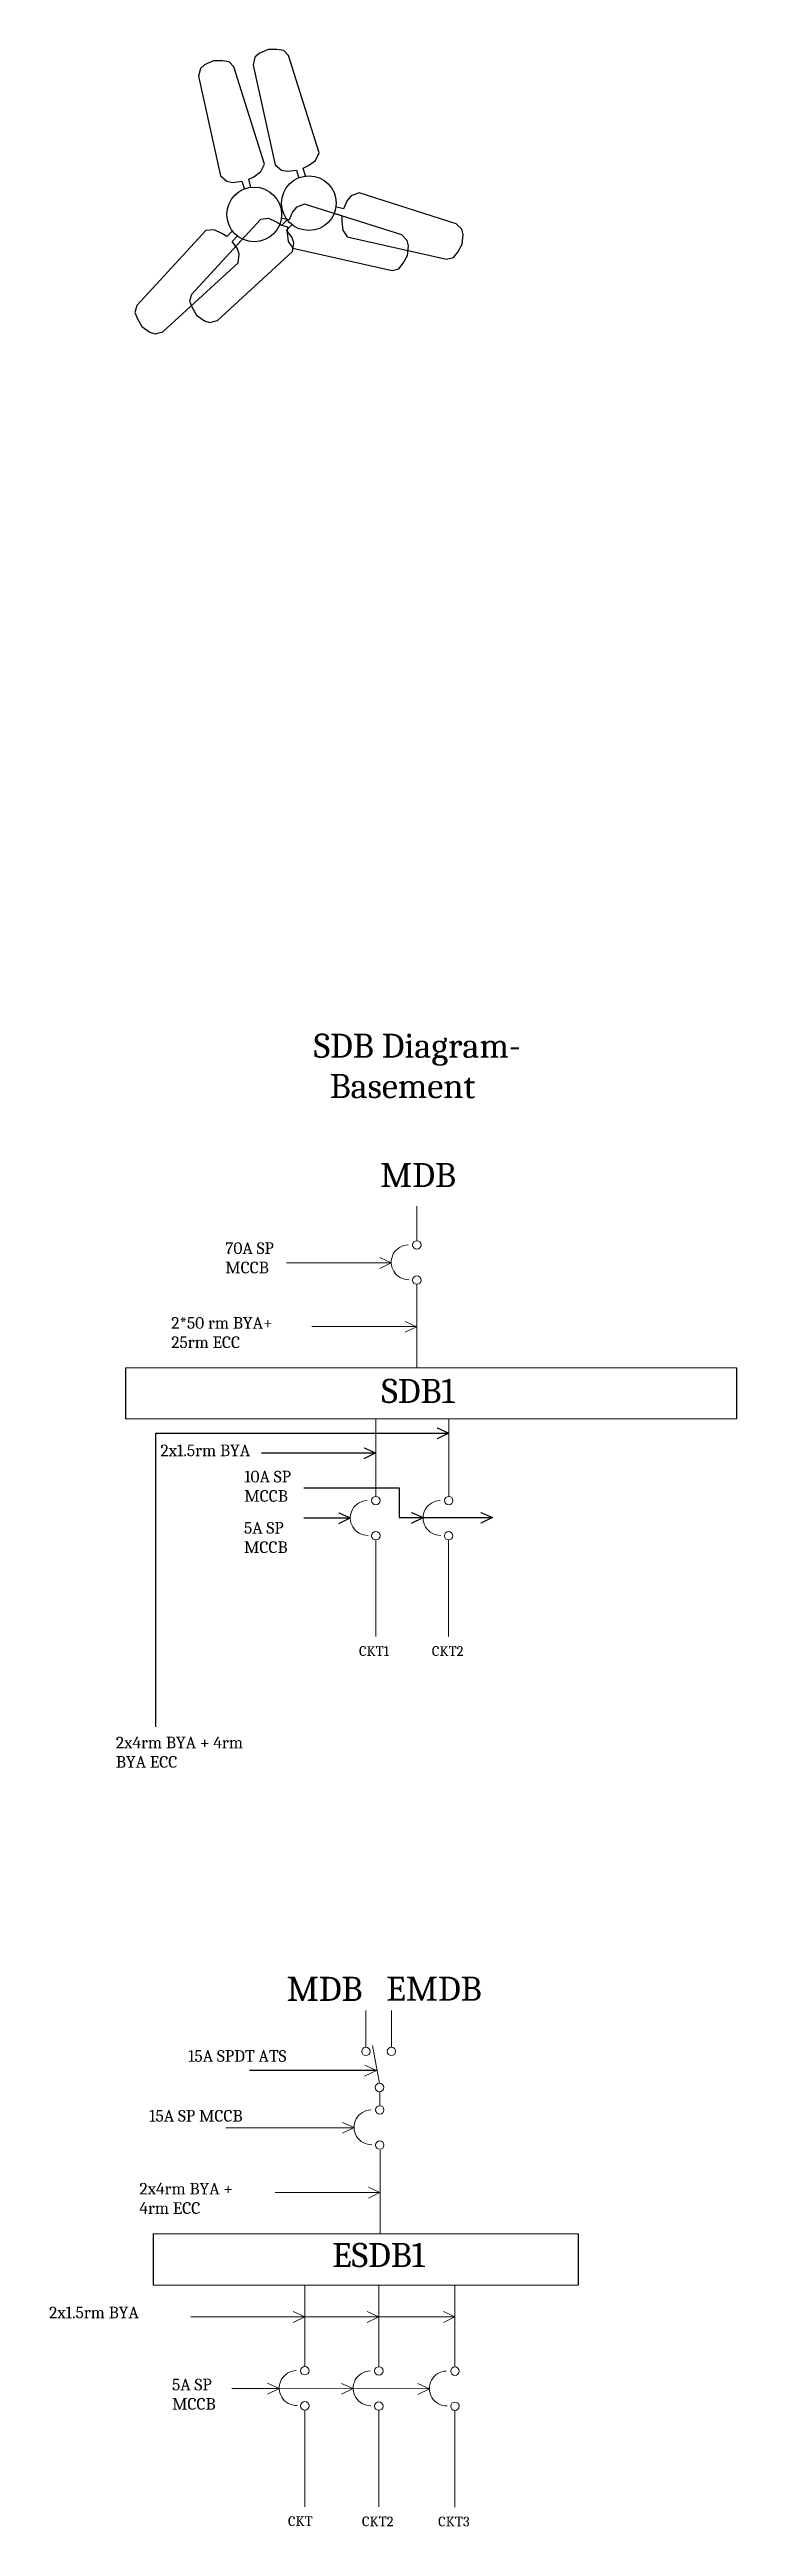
# Model space of a CAD drawing. Header units: inches. Extents: x -9560 to 22259, y -8480 to 5816.
# Drawn here: x 9750 to 12593, y -6861 to 3378 of the extents above; entities that cross this region are included whole.
import ezdxf

# ---------------------------------------------------------------- set-up
doc = ezdxf.new("R2010")
doc.units = ezdxf.units.IN
doc.header["$LTSCALE"] = 2
doc.layers.add('Aesthetic', color=4, linetype='Continuous')
doc.layers.add('Text', color=1, linetype='Continuous')
for name, color, linetype, lineweight in [('SBD', 2, 'Continuous', 0), ('switchboard', 2, 'Continuous', 0), ('switchboard_text', 2, 'Continuous', 0)]:
    doc.layers.add(name, color=color, linetype=linetype, lineweight=lineweight)
doc.styles.get("Standard").update_dxf_attribs({"font": 'Cambria Math.ttf', "height": 10})

msp = doc.modelspace()

# ---------------------------------------------------------------- texts
at = {"layer": 'SBD', "attachment_point": 1}
for s, insert, char_height, width in [('MDB', (11118.3, -1224.6), 100, 160.225), ('{\\C7;2*50 rm BYA+  25rm ECC}', (10254.3, -1861.6), 48, 531.648), ('SDB1', (11123.8, -2117), 100, 160.225), ('{\\C7;2x1.5rm BYA }', (10209.2, -2388.7), 48, 646.17), ('{\\C7;10A SP\\PMCCB}', (10556.2, -2497.1), 48, 432.201), ('{\\C7;5A SP\\PMCCB}', (10555, -2708.8), 48, 432.201), ('CKT1', (11031.1, -3222.2), 40, 160.225), ('CKT2', (11332.5, -3222.2), 40, 160.225), ('{\\C7;2x4rm BYA + 4rm BYA ECC}', (10025, -3596.5), 48, 646.17)]:
    msp.add_mtext(s, dxfattribs=dict(at, insert=insert, char_height=char_height, width=width))
at = {"layer": 'switchboard_text', "attachment_point": 1}
for s, insert, char_height, width in [('SDB Diagram-\\P  Basement', (10843.5, -690), 100, 878.258), ('MDB', (10731.6, -4588.7), 100, 160.225), ('EMDB', (11143.7, -4588.1), 100, 160.225), ('{\\C7;15A SPDT ATS}', (10324, -4892.1), 48, 432.201), ('{\\C7;15A SP MCCB}', (10162.9, -5139.5), 48, 432.201), ('{\\C7;2x4rm BYA + 4rm ECC}', (10122.5, -5440.8), 48, 511.803), ('ESDB1', (10919.6, -5689), 100, 160.225), ('{\\C7;2x1.5rm BYA }', (9748.6, -5952.5), 48, 646.17), ('{\\C7;5A SP\\PMCCB}', (10257.3, -6250.4), 48, 432.201), ('\\pt120;CKT', (10737.3, -6819.2), 40, 160.225), ('CKT2', (11043.4, -6820), 40, 160.225), ('CKT3', (11358.5, -6820.7), 40, 160.225)]:
    msp.add_mtext(s, dxfattribs=dict(at, insert=insert, char_height=char_height, width=width))
at = {"layer": 'Text', "insert": (10477.5, -1552.7), "char_height": 48, "width": 432.201, "attachment_point": 1}
msp.add_mtext('{\\C7;70A SP\\PMCCB}', dxfattribs=at)

# ---------------------------------------------------------------- blocks, each defined once
blk = doc.blocks.new('6')
at = {"color": 18, "true_color": 0x000000}
for p, q in [((3268, -2243), (3260, -2275)), ((3285, -2228), (3268, -2243)), ((3322, -2211), (3285, -2228)), ((3359, -2211), (3322, -2211)), ((3387, -2215), (3359, -2211)), ((3407, -2236), (3387, -2215)), ((3533, -2638), (3407, -2236)), ((3260, -2275), (3351, -2687)), ((3518, -2669), (3533, -2638)), ((3351, -2687), (3378, -2709)), ((3378, -2709), (3403, -2714)), ((3403, -2714), (3440, -2709)), ((3440, -2709), (3450, -2742)), ((3468, -2701), (3489, -2690)), ((3477, -2735), (3468, -2701)), ((3489, -2690), (3518, -2669)), ((3635, -2869), (3601, -2861)), ((3649, -2835), (3635, -2869)), ((3666, -2816), (3649, -2835)), ((3699, -2804), (3666, -2816)), ((4101, -2931), (3699, -2804)), ((3291, -2913), (3005, -3223)), ((3325, -2910), (3291, -2913)), ((3357, -2925), (3325, -2910)), ((3378, -2938), (3357, -2925)), ((3403, -2913), (3378, -2938)), ((3399, -2958), (3423, -2933)), ((3422, -2988), (3399, -2958)), ((3594, -2888), (3628, -2897)), ((3628, -2897), (3627, -2922)), ((3627, -2922), (3631, -2958)), ((3631, -2958), (3650, -2985)), ((4124, -2954), (4101, -2931)), ((4129, -2976), (4124, -2954)), ((3113, -3331), (3424, -3046)), ((3429, -3011), (3422, -2988)), ((3424, -3046), (3429, -3011)), ((3650, -2985), (4061, -3078)), ((4061, -3078), (4089, -3071)), ((4089, -3071), (4107, -3048)), ((4107, -3048), (4125, -3016)), ((4125, -3016), (4129, -2976)), ((3005, -3223), (2997, -3251)), ((2997, -3251), (3008, -3278)), ((3008, -3278), (3026, -3309)), ((3026, -3309), (3059, -3333)), ((3059, -3333), (3081, -3340)), ((3081, -3340), (3113, -3331))]:
    blk.add_line(p, q, dxfattribs=at)
blk.add_circle((3491, -2846), 113, dxfattribs=at)

# ---------------------------------------------------------------- linework, layer by layer
at = {"layer": 'SBD'}
for p, q in [((11270.3, -1546), (11270.3, -1403.3)), ((11270.1, -1726.2), (11270.1, -2071.9)), ((11100.7, -2602.9), (11100.7, -2282.7)), ((11402.1, -2602.9), (11402.1, -2282.7)), ((11100.5, -2783.1), (11100.5, -3182.3)), ((11401.9, -2783.1), (11401.9, -3182.3))]:
    msp.add_line(p, q, dxfattribs=at)
at = {"layer": 'SBD', "color": 7}
for p, q in [((11164.3, -1636.8), (10731, -1636.8)), ((11164.3, -1637.1), (11116.5, -1615.4)), ((11164.3, -1637.1), (11116.5, -1660.3)), ((11269.5, -1901.1), (10836.2, -1901.1)), ((11269.5, -1901.4), (11221.7, -1879.8)), ((11269.5, -1901.4), (11221.7, -1924.6)), ((10190.6, -2341), (10190.6, -3556.2)), ((11402.8, -2341.6), (11354.9, -2320)), ((11402.8, -2341.6), (11354.9, -2364.8)), ((11099.6, -2423.2), (10628, -2423.2)), ((11099.6, -2423.2), (11051.7, -2401.6)), ((11099.6, -2423.2), (11051.7, -2446.5)), ((11197.6, -2567.9), (10803.1, -2567.9)), ((11197.6, -2690.9), (11197.6, -2567.9)), ((10994.7, -2692), (10803.2, -2692)), ((10995.1, -2692.1), (10947.2, -2670.5)), ((10995.1, -2692.1), (10947.2, -2715.3)), ((11295.9, -2690.9), (11248.1, -2669.3)), ((11295.9, -2690.9), (11248.1, -2714.1)), ((11583.1, -2690.9), (11535.2, -2669.3)), ((11583.1, -2690.9), (11535.2, -2714.2))]:
    msp.add_line(p, q, dxfattribs=at)
at = {"layer": 'SBD', "lineweight": 25, "ltscale": 10}
for p, q in [((10066.8, -2282.7), (10066.8, -2071.9)), ((12592.8, -2071.9), (12592.8, -2282.7)), ((10190.6, -3556.2), (10190.6, -2341)), ((10190.6, -2341), (11402.8, -2341.6)), ((11354.9, -2320), (11402.7, -2341.6)), ((11402.7, -2341.6), (11354.9, -2364.8)), ((10628, -2423.2), (11099.6, -2423.2)), ((11051.7, -2401.6), (11099.6, -2423.2)), ((11051.7, -2446.5), (11099.6, -2423.2)), ((11051.7, -2446.5), (11051.7, -2446.5)), ((10803.1, -2567.9), (11197.6, -2567.9)), ((11197.6, -2567.9), (11197.6, -2690.9)), ((10803.2, -2692), (10994.7, -2692)), ((10947.2, -2670.5), (10995.1, -2692.1)), ((10947.2, -2715.3), (10995.1, -2692.1)), ((11197.6, -2690.9), (11583.1, -2690.9)), ((11248.1, -2669.3), (11295.9, -2690.9)), ((11248.1, -2714.1), (11295.9, -2690.9)), ((11535.2, -2669.3), (11583.1, -2690.9)), ((11583.1, -2690.9), (11535.2, -2714.2)), ((10179.3, -5651.1), (10179.3, -5863.5)), ((11937.9, -5651.1), (11937.9, -5863.5))]:
    msp.add_line(p, q, dxfattribs=at)
at = {"layer": 'SBD'}
for points in [[(10066.8, -2071.9), (12592.8, -2071.9)], [(12592.8, -2282.7), (10066.8, -2282.7)]]:
    msp.add_lwpolyline(points, dxfattribs=at)
for centre in [(11270.3, -1563.5), (11270.1, -1708.7), (11100.7, -2620.4), (11402.1, -2620.4), (11100.5, -2765.6), (11401.9, -2765.6)]:
    msp.add_circle(centre, 17.5, dxfattribs=at)
for centre in [(11236.2, -1635.1), (11066.6, -2692), (11368, -2692)]:
    msp.add_arc(centre, 72, 91.3607, 271.3607, dxfattribs=at)
at = {"layer": 'switchboard'}
for p, q in [((11059.8, -4879.8), (11059.8, -4728.2)), ((11164.9, -4879.8), (11164.9, -4728.2)), ((11115.8, -5029.3), (11086.3, -4873.5)), ((11116.8, -5121.9), (11116.8, -5065.9)), ((11118.4, -5305.4), (11118.4, -5651.1)), ((10806.9, -6200), (10806.9, -5863.5)), ((11113, -6200.8), (11113, -5863.5)), ((11428.1, -6201.5), (11428.1, -5863.5)), ((10806.7, -6380.1), (10806.7, -6779.3)), ((11112.8, -6380.9), (11112.8, -6780.2)), ((11427.9, -6381.6), (11427.9, -6780.8))]:
    msp.add_line(p, q, dxfattribs=at)
at = {"layer": 'switchboard', "color": 7}
for p, q in [((11103.8, -4975.9), (11054.2, -4999.5)), ((11103.8, -4975.9), (11054.5, -4954.6)), ((11006.1, -5212.8), (10479.8, -5213.1)), ((11010.5, -5212.3), (10962.7, -5190.7)), ((11010.5, -5212.3), (10962.7, -5235.5)), ((11117.8, -5480.3), (10684.5, -5480.3)), ((11117.8, -5480.6), (11069.9, -5459)), ((11117.8, -5480.6), (11069.9, -5503.8)), ((10806.9, -5994.2), (10335.3, -5994.2)), ((10806.9, -5994.2), (10759, -5972.6)), ((10806.9, -5994.2), (10759, -6017.4)), ((10806.9, -5994.2), (11428.1, -5994.2)), ((11113, -5994.2), (11065.1, -5972.6)), ((11113, -5994.2), (11065.1, -6017.4)), ((11428.1, -5994.2), (11380.3, -5972.6)), ((11428.1, -5994.2), (11380.3, -6017.4)), ((10696.9, -6291.5), (10505.4, -6291.5)), ((10700.6, -6290.4), (10652.8, -6268.8)), ((10700.6, -6290.4), (10652.8, -6313.6)), ((10700.9, -6290.8), (11322.1, -6292.3)), ((11006.7, -6291.2), (10958.9, -6269.6)), ((11006.7, -6291.2), (10958.9, -6314.4)), ((11322.2, -6292.3), (11274.3, -6270.7)), ((11322.2, -6292.3), (11274.3, -6315.5))]:
    msp.add_line(p, q, dxfattribs=at)
at = {"layer": 'switchboard'}
for points in [[(10179.3, -5651.1), (11937.9, -5651.1)], [(11937.9, -5863.5), (10179.3, -5863.5)]]:
    msp.add_lwpolyline(points, dxfattribs=at)
for centre in [(11059.8, -4897.3), (11164.9, -4897.3), (11115.8, -5046.7), (11116.8, -5139.4), (11116.6, -5284.6), (10806.9, -6217.4), (11113, -6218.3), (11428.1, -6219), (10806.7, -6362.6), (11112.8, -6363.5), (11427.9, -6364.2)]:
    msp.add_circle(centre, 17.5, dxfattribs=at)
for centre in [(11082.7, -5211), (10772.8, -6289), (11078.9, -6289.9), (11394, -6290.6)]:
    msp.add_arc(centre, 72, 91.3607, 271.3607, dxfattribs=at)
at = {"layer": 'Text', "color": 7}
msp.add_line((11103.8, -4975.9), (10577.5, -4976.2), dxfattribs=at)

# ---------------------------------------------------------------- block references
at = {"layer": 'Aesthetic'}
for p in [(7106.6, 5542.6), (7332.5, 5589.1)]:
    msp.add_blockref('6', p, dxfattribs=at)

msp.set_redraw_order([(e.dxf.handle, doc.entitydb.next_handle()) for e in msp.query("TEXT MTEXT ATTDEF DIMENSION ARC_DIMENSION")])  # texts and dimensions are drawn at this point

doc.saveas('drawing.dxf')
